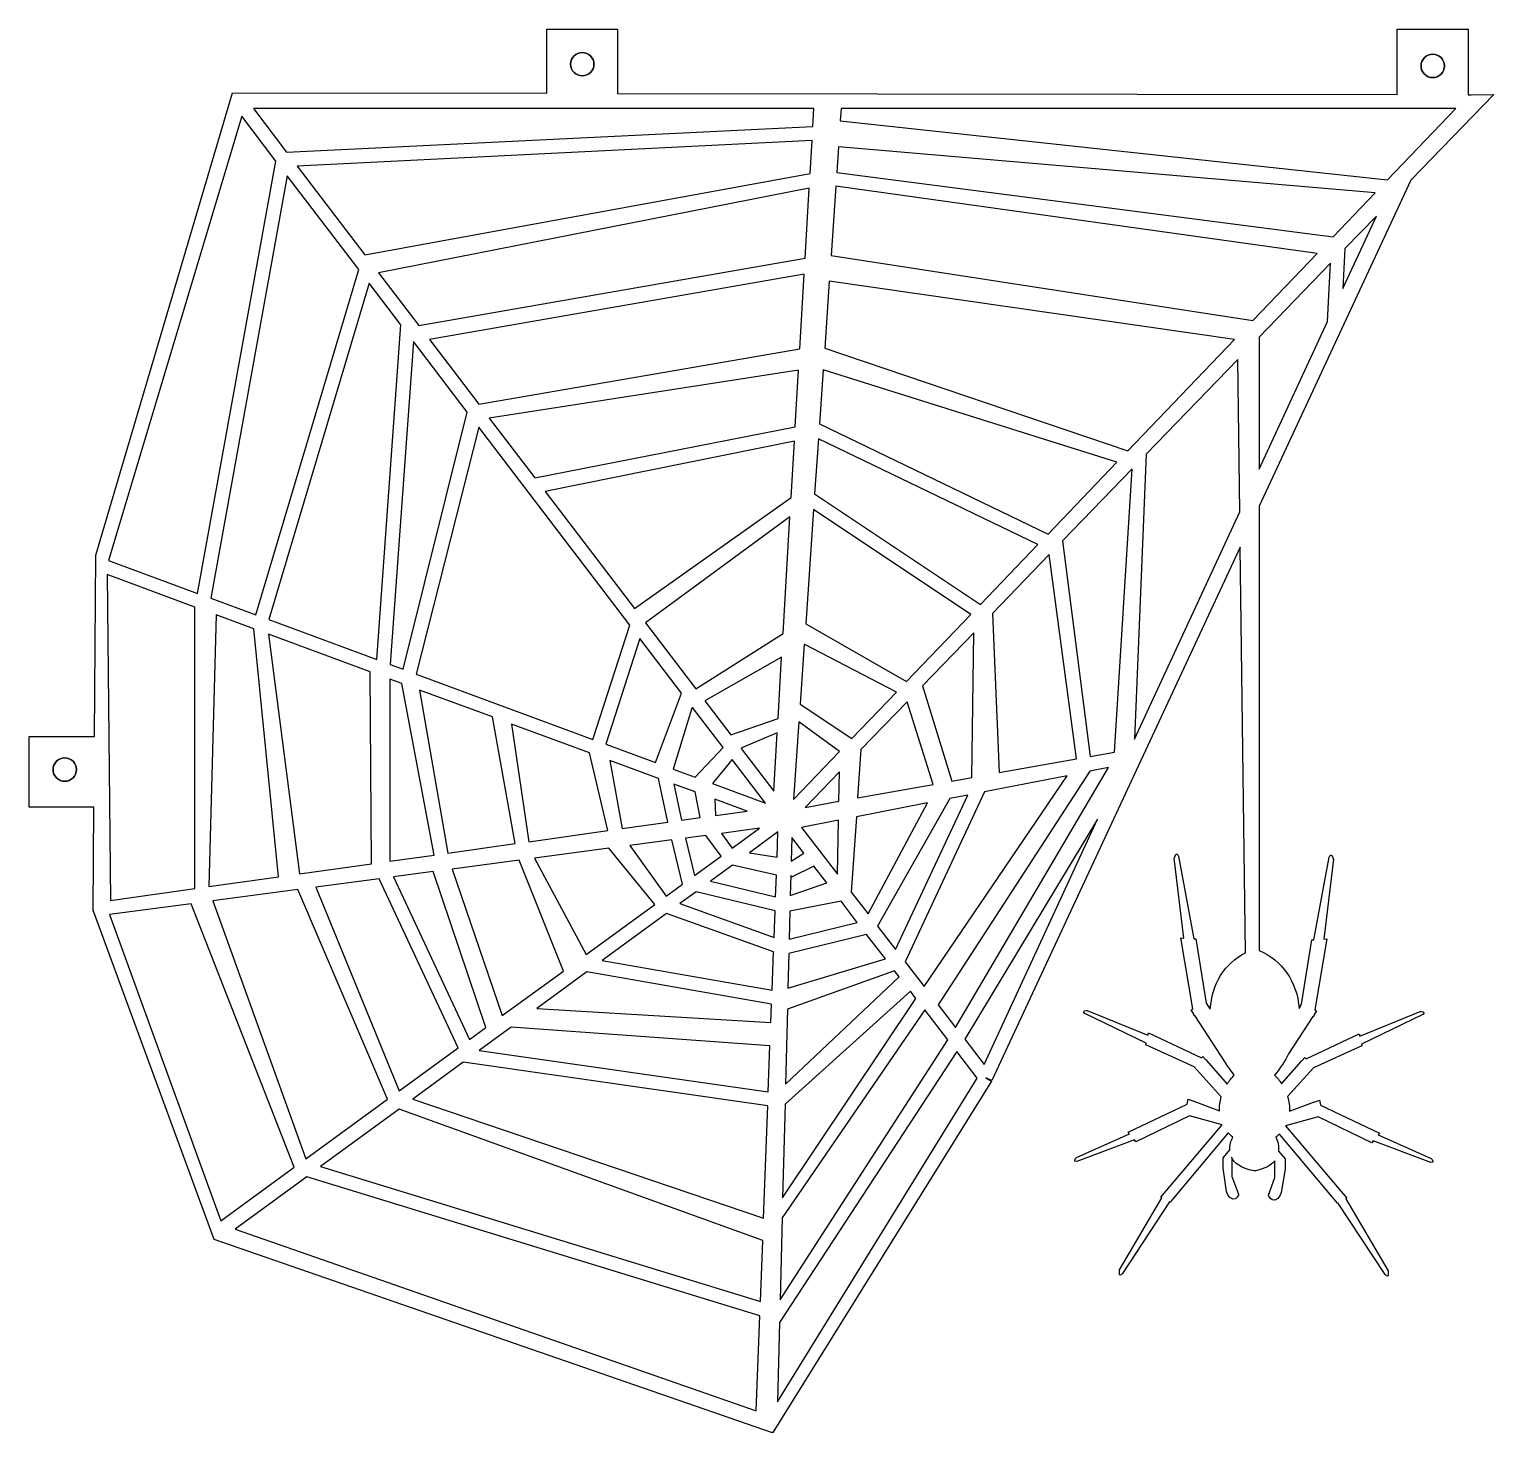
# Model space of a CAD drawing. Header units: centimetres. Extents: x -11.2 to 11.2, y -10.5 to 11.
import ezdxf

# ---------------------------------------------------------------- set-up
doc = ezdxf.new("R2010")
doc.units = ezdxf.units.CM
doc.header["$MEASUREMENT"] = 0
doc.layers.add('Layer 1', color=7, linetype='Continuous')

msp = doc.modelspace()

# ---------------------------------------------------------------- linework, layer by layer
at = {"layer": 'Layer 1', "color": 7}
for centre in [(-2.73703, 10.47081), (10.30692, 10.44435), (-10.67454, -0.35065)]:
    msp.add_ellipse(centre, major_axis=(0, 0.17941), ratio=1, dxfattribs=at)
at = {"layer": 'Layer 1'}
for points, knots in [([(9.47018, -5.95268), (9.47018, -5.95268), (9.48934, -5.92895), (9.48934, -5.92895), (9.48934, -5.92895), (9.48934, -5.92895), (8.58476, -5.50064), (8.58476, -5.50064), (8.58476, -5.50064), (8.58476, -5.50064), (8.57026, -5.42005), (8.57026, -5.42005), (8.57026, -5.42005), (8.57026, -5.42005), (8.48311, -5.45251), (8.48311, -5.45251), (8.48311, -5.45251), (8.48311, -5.45251), (8.47988, -5.45098), (8.47988, -5.45098), (8.47988, -5.45098), (8.47988, -5.45098), (8.48038, -5.45357), (8.48038, -5.45357), (8.48038, -5.45357), (8.48038, -5.45357), (8.10864, -5.59203), (8.10864, -5.59203), (8.10864, -5.59203), (8.1124, -5.51908), (8.10292, -5.44341), (8.08028, -5.36822), (8.08028, -5.36822), (8.08028, -5.36822), (8.47628, -4.92779), (8.47628, -4.92779), (8.47628, -4.92779), (8.47628, -4.92779), (9.21685, -4.59018), (9.21685, -4.59018), (9.21685, -4.59018), (9.21685, -4.59018), (9.21169, -4.56494), (9.21169, -4.56494), (9.21169, -4.56494), (9.21169, -4.56494), (10.15392, -4.10861), (10.15392, -4.10861), (10.15392, -4.10861), (10.21451, -4.06424), (10.12606, -4.06376), (10.11608, -4.0613), (10.11608, -4.0613), (10.11608, -4.0613), (9.18641, -4.44084), (9.18641, -4.44084), (9.18641, -4.44084), (9.18641, -4.44084), (9.17932, -4.40602), (9.17932, -4.40602), (9.17932, -4.40602), (9.17932, -4.40602), (8.36311, -4.78631), (8.36311, -4.78631), (8.36311, -4.78631), (8.36311, -4.78631), (8.34636, -4.76649), (8.34636, -4.76649), (8.34636, -4.76649), (8.34636, -4.76649), (8.3045, -4.81364), (8.3045, -4.81364), (8.3045, -4.81364), (8.3045, -4.81364), (8.28524, -4.82258), (8.28524, -4.82258), (8.28524, -4.82258), (8.28524, -4.82258), (8.28908, -4.83097), (8.28908, -4.83097), (8.28908, -4.83097), (8.28908, -4.83097), (7.9878, -5.17017), (7.9878, -5.17017), (7.9878, -5.17017), (7.95785, -5.12384), (7.92258, -5.07892), (7.88157, -5.03637), (7.88157, -5.03637), (7.96968, -4.92892), (8.04056, -4.82047), (8.09601, -4.71257), (8.09601, -4.71257), (8.09601, -4.71257), (8.46751, -4.14096), (8.46751, -4.14096), (8.46751, -4.14096), (8.46751, -4.14096), (8.47868, -4.14276), (8.47868, -4.14276), (8.47868, -4.14276), (8.47868, -4.14276), (8.48305, -4.1171), (8.48305, -4.1171), (8.48305, -4.1171), (8.48305, -4.1171), (8.52525, -4.05209), (8.52525, -4.05209), (8.52525, -4.05209), (8.52525, -4.05209), (8.49628, -4.0387), (8.49628, -4.0387), (8.49628, -4.0387), (8.49628, -4.0387), (8.6812, -2.94772), (8.6812, -2.94772), (8.6812, -2.94772), (8.6812, -2.94772), (8.63762, -2.95068), (8.63762, -2.95068), (8.63762, -2.95068), (8.63762, -2.95068), (8.7846, -1.72553), (8.7846, -1.72553), (8.7846, -1.72553), (8.77841, -1.71455), (8.74904, -1.60985), (8.71615, -1.69606), (8.71615, -1.69606), (8.71615, -1.69606), (8.48231, -2.96114), (8.48231, -2.96114), (8.48231, -2.96114), (8.48231, -2.96114), (8.45072, -2.96328), (8.45072, -2.96328), (8.45072, -2.96328), (8.45072, -2.96328), (8.29186, -3.95076), (8.29186, -3.95076), (8.29186, -3.95076), (8.29186, -3.95076), (8.25728, -4.0137), (8.25728, -4.0137), (8.25728, -4.0137), (8.22913, -3.605), (7.98875, -3.27038), (7.64644, -3.12772), (7.64644, -3.12772), (7.64644, -3.12772), (7.64643, 3.69197), (7.64643, 3.69197), (7.64643, 3.69197), (7.64643, 3.69197), (9.97185, 8.69106), (9.97185, 8.69106), (9.97185, 8.69106), (9.97185, 8.69106), (11.24185, 10.00628), (11.24185, 10.00628), (11.24185, 10.00628), (11.24185, 10.00628), (10.89506, 10.00162), (10.89506, 10.00162), (10.89506, 10.00162), (10.89506, 10.00162), (10.84792, 10.00173), (10.84792, 10.00173), (10.84792, 10.00173), (10.84792, 10.00173), (10.84792, 11.00667), (10.84792, 11.00667), (10.84792, 11.00667), (10.84792, 11.00667), (9.76313, 11.00667), (9.76313, 11.00667), (9.76313, 11.00667), (9.76313, 11.00667), (9.76313, 10.00356), (9.76313, 10.00356), (9.76313, 10.00356), (9.76313, 10.00356), (-2.19604, 10.02388), (-2.19604, 10.02388), (-2.19604, 10.02388), (-2.19604, 10.02388), (-2.19604, 11.00667), (-2.19604, 11.00667), (-2.19604, 11.00667), (-2.19604, 11.00667), (-3.28083, 11.00667), (-3.28083, 11.00667), (-3.28083, 11.00667), (-3.28083, 11.00667), (-3.28083, 10.02573), (-3.28083, 10.02573), (-3.28083, 10.02573), (-3.28083, 10.02573), (-8.10106, 10.03391), (-8.10106, 10.03391), (-8.10106, 10.03391), (-8.10106, 10.03391), (-10.19953, 2.93688), (-10.19953, 2.93688), (-10.19953, 2.93688), (-10.19953, 2.93688), (-10.2198, 0.15875), (-10.2198, 0.15875), (-10.2198, 0.15875), (-10.2198, 0.15875), (-11.21833, 0.15875), (-11.21833, 0.15875), (-11.21833, 0.15875), (-11.21833, 0.15875), (-11.21833, -0.92604), (-11.21833, -0.92604), (-11.21833, -0.92604), (-11.21833, -0.92604), (-10.22771, -0.92604), (-10.22771, -0.92604), (-10.22771, -0.92604), (-10.22771, -0.92604), (-10.23938, -2.5242), (-10.23938, -2.5242), (-10.23938, -2.5242), (-10.23938, -2.5242), (-10.22705, -2.52251), (-10.22705, -2.52251), (-10.22705, -2.52251), (-10.22705, -2.52251), (-10.23179, -2.5242), (-10.23179, -2.5242), (-10.23179, -2.5242), (-10.23179, -2.5242), (-8.38338, -7.55869), (-8.38338, -7.55869), (-8.38338, -7.55869), (-8.38338, -7.55869), (0.18076, -10.52407), (0.18076, -10.52407), (0.18076, -10.52407), (0.18076, -10.52407), (0.18232, -10.51137), (0.18232, -10.51137), (0.18232, -10.51137), (0.18232, -10.51137), (0.18618, -10.51865), (0.18618, -10.51865), (0.18618, -10.51865), (0.18618, -10.51865), (3.54044, -5.13329), (3.54044, -5.13329), (3.54044, -5.13329), (3.54044, -5.13329), (3.45038, -5.0777), (3.45038, -5.0777), (3.45038, -5.0777), (3.45038, -5.0777), (3.54597, -5.12308), (3.54597, -5.12308), (3.54597, -5.12308), (3.54597, -5.12308), (7.35272, 3.06054), (7.35272, 3.06054), (7.35272, 3.06054), (7.35272, 3.06054), (7.43461, -3.1619), (7.43461, -3.1619), (7.43461, -3.1619), (7.11499, -3.32166), (6.91637, -3.6431), (6.89478, -4.02849), (6.89478, -4.02849), (6.89478, -4.02849), (6.83416, -3.93541), (6.83416, -3.93541), (6.83416, -3.93541), (6.83416, -3.93541), (6.67485, -2.94793), (6.67485, -2.94793), (6.67485, -2.94793), (6.67485, -2.94793), (6.64297, -2.94584), (6.64297, -2.94584), (6.64297, -2.94584), (6.64297, -2.94584), (6.40897, -1.68073), (6.40897, -1.68073), (6.40897, -1.68073), (6.37611, -1.5945), (6.34669, -1.6992), (6.3405, -1.7102), (6.3405, -1.7102), (6.3405, -1.7102), (6.48748, -2.93535), (6.48748, -2.93535), (6.48748, -2.93535), (6.48748, -2.93535), (6.44388, -2.93239), (6.44388, -2.93239), (6.44388, -2.93239), (6.44388, -2.93239), (6.62877, -4.02335), (6.62877, -4.02335), (6.62877, -4.02335), (6.62877, -4.02335), (6.5998, -4.03674), (6.5998, -4.03674), (6.5998, -4.03674), (6.5998, -4.03674), (6.642, -4.10175), (6.642, -4.10175), (6.642, -4.10175), (6.642, -4.10175), (6.64637, -4.12744), (6.64637, -4.12744), (6.64637, -4.12744), (6.64637, -4.12744), (6.65754, -4.12564), (6.65754, -4.12564), (6.65754, -4.12564), (6.65754, -4.12564), (7.12126, -4.83923), (7.12126, -4.83923), (7.12126, -4.83923), (7.16261, -4.90506), (7.20995, -4.97094), (7.26363, -5.03637), (7.26363, -5.03637), (7.22132, -5.08019), (7.18518, -5.12657), (7.15465, -5.17443), (7.15465, -5.17443), (7.15465, -5.17443), (6.83596, -4.8156), (6.83596, -4.8156), (6.83596, -4.8156), (6.83596, -4.8156), (6.83977, -4.80721), (6.83977, -4.80721), (6.83977, -4.80721), (6.83977, -4.80721), (6.82053, -4.79827), (6.82053, -4.79827), (6.82053, -4.79827), (6.82053, -4.79827), (6.77867, -4.75112), (6.77867, -4.75112), (6.77867, -4.75112), (6.77867, -4.75112), (6.7619, -4.77094), (6.7619, -4.77094), (6.7619, -4.77094), (6.7619, -4.77094), (5.94571, -4.39063), (5.94571, -4.39063), (5.94571, -4.39063), (5.94571, -4.39063), (5.93859, -4.42548), (5.93859, -4.42548), (5.93859, -4.42548), (5.93859, -4.42548), (5.00895, -4.04591), (5.00895, -4.04591), (5.00895, -4.04591), (4.99898, -4.04837), (4.91052, -4.04885), (4.97111, -4.09324), (4.97111, -4.09324), (4.97111, -4.09324), (5.91334, -4.54957), (5.91334, -4.54957), (5.91334, -4.54957), (5.91334, -4.54957), (5.90818, -4.57481), (5.90818, -4.57481), (5.90818, -4.57481), (5.90818, -4.57481), (6.64875, -4.91239), (6.64875, -4.91239), (6.64875, -4.91239), (6.64875, -4.91239), (7.0633, -5.37343), (7.0633, -5.37343), (7.0633, -5.37343), (7.04256, -5.44415), (7.03343, -5.51522), (7.03607, -5.58399), (7.03607, -5.58399), (7.03607, -5.58399), (6.64465, -5.43818), (6.64465, -5.43818), (6.64465, -5.43818), (6.64465, -5.43818), (6.64515, -5.43559), (6.64515, -5.43559), (6.64515, -5.43559), (6.64515, -5.43559), (6.64192, -5.43712), (6.64192, -5.43712), (6.64192, -5.43712), (6.64192, -5.43712), (6.55474, -5.40466), (6.55474, -5.40466), (6.55474, -5.40466), (6.55474, -5.40466), (6.54027, -5.48525), (6.54027, -5.48525), (6.54027, -5.48525), (6.54027, -5.48525), (5.63569, -5.91356), (5.63569, -5.91356), (5.63569, -5.91356), (5.63569, -5.91356), (5.65482, -5.93729), (5.65482, -5.93729), (5.65482, -5.93729), (5.65482, -5.93729), (4.84043, -6.30286), (4.84043, -6.30286), (4.84043, -6.30286), (4.83538, -6.31178), (4.77468, -6.37618), (4.84863, -6.36292), (4.84863, -6.36292), (4.84863, -6.36292), (5.73125, -6.03216), (5.73125, -6.03216), (5.73125, -6.03216), (5.73125, -6.03216), (5.75361, -6.05991), (5.75361, -6.05991), (5.75361, -6.05991), (5.75361, -6.05991), (6.5744, -5.66235), (6.5744, -5.66235), (6.5744, -5.66235), (6.5744, -5.66235), (7.07806, -5.80054), (7.07806, -5.80054), (7.07806, -5.80054), (7.07806, -5.80054), (6.13572, -6.90946), (6.13572, -6.90946), (6.13572, -6.90946), (6.13572, -6.90946), (6.15347, -6.91891), (6.15347, -6.91891), (6.15347, -6.91891), (6.15347, -6.91891), (5.50429, -8.02572), (5.50429, -8.02572), (5.50429, -8.02572), (5.50434, -8.03892), (5.4805, -8.15391), (5.54678, -8.0807), (5.54678, -8.0807), (5.54678, -8.0807), (6.27153, -6.98191), (6.27153, -6.98191), (6.27153, -6.98191), (6.27153, -6.98191), (6.27912, -6.98596), (6.27912, -6.98596), (6.27912, -6.98596), (6.27912, -6.98596), (7.17161, -5.9254), (7.17161, -5.9254), (7.17161, -5.9254), (7.19212, -5.94794), (7.2149, -5.96903), (7.24003, -5.98834), (7.24003, -5.98834), (7.21138, -6.04808), (7.1927, -6.11587), (7.19471, -6.18278), (7.19471, -6.18278), (7.19471, -6.18278), (7.20151, -6.17783), (7.20151, -6.17783), (7.20151, -6.17783), (7.20151, -6.17783), (7.09083, -6.30481), (7.09083, -6.30481), (7.09083, -6.30481), (7.09083, -6.30481), (7.09083, -6.46438), (7.09083, -6.46438), (7.09083, -6.46438), (7.09083, -6.46438), (7.1438, -6.82448), (7.1438, -6.82448), (7.1438, -6.82448), (7.1438, -6.82448), (7.17277, -6.92134), (7.23876, -6.93984), (7.23876, -6.93984), (7.3048, -6.95831), (7.33015, -6.86584), (7.33015, -6.86584), (7.33015, -6.86584), (7.33015, -6.86584), (7.22313, -6.59458), (7.22313, -6.59458), (7.22313, -6.59458), (7.22313, -6.59458), (7.22313, -6.32619), (7.22313, -6.32619), (7.22313, -6.32619), (7.22313, -6.32619), (7.2207, -6.29658), (7.2207, -6.29658), (7.2207, -6.29658), (7.26457, -6.38868), (7.35543, -6.46753), (7.56709, -6.50467), (7.56709, -6.50467), (7.56709, -6.50467), (7.56709, -6.5075), (7.56709, -6.5075), (7.56709, -6.5075), (7.56709, -6.50705), (7.57762, -6.50655), (7.58021, -6.50607), (7.58021, -6.50607), (7.58286, -6.50655), (7.59355, -6.50705), (7.59355, -6.5075), (7.59355, -6.5075), (7.59355, -6.5075), (7.59355, -6.50456), (7.59355, -6.50456), (7.59355, -6.50456), (7.73433, -6.47506), (7.82951, -6.41947), (7.88459, -6.35187), (7.88459, -6.35187), (7.88459, -6.35187), (7.88459, -6.60994), (7.88459, -6.60994), (7.88459, -6.60994), (7.88459, -6.60994), (7.78921, -6.88124), (7.78921, -6.88124), (7.78921, -6.88124), (7.78921, -6.88124), (7.82125, -6.97369), (7.88732, -6.95522), (7.88732, -6.95522), (7.95331, -6.93673), (7.98344, -6.83986), (7.98344, -6.83986), (7.98344, -6.83986), (7.98344, -6.83986), (8.04337, -6.47976), (8.04337, -6.47976), (8.04337, -6.47976), (8.04337, -6.47976), (8.04337, -6.32022), (8.04337, -6.32022), (8.04337, -6.32022), (8.04337, -6.32022), (7.94201, -6.20407), (7.94201, -6.20407), (7.94201, -6.20407), (7.94923, -6.13044), (7.93325, -6.05447), (7.90158, -5.98841), (7.90158, -5.98841), (7.91978, -5.97447), (7.93849, -5.95954), (7.95423, -5.94388), (7.95423, -5.94388), (7.95423, -5.94388), (8.84503, -7.00137), (8.84503, -7.00137), (8.84503, -7.00137), (8.84503, -7.00137), (8.85305, -6.99732), (8.85305, -6.99732), (8.85305, -6.99732), (8.85305, -6.99732), (9.57803, -8.09611), (9.57803, -8.09611), (9.57803, -8.09611), (9.64431, -8.16932), (9.6206, -8.05433), (9.62065, -8.04113), (9.62065, -8.04113), (9.62065, -8.04113), (8.97152, -6.93432), (8.97152, -6.93432), (8.97152, -6.93432), (8.97152, -6.93432), (8.98927, -6.92487), (8.98927, -6.92487), (8.98927, -6.92487), (8.98927, -6.92487), (8.04863, -5.81792), (8.04863, -5.81792), (8.04863, -5.81792), (8.04916, -5.81699), (8.04958, -5.81599), (8.05003, -5.81506), (8.05003, -5.81506), (8.05003, -5.81506), (8.55062, -5.67774), (8.55062, -5.67774), (8.55062, -5.67774), (8.55062, -5.67774), (9.37141, -6.07533), (9.37141, -6.07533), (9.37141, -6.07533), (9.37141, -6.07533), (9.39377, -6.04758), (9.39377, -6.04758), (9.39377, -6.04758), (9.39377, -6.04758), (10.27639, -6.37831), (10.27639, -6.37831), (10.27639, -6.37831), (10.35034, -6.39157), (10.28965, -6.32717), (10.28459, -6.31828), (10.28459, -6.31828), (10.28459, -6.31828), (9.47018, -5.95268), (9.47018, -5.95268)], [0, 0, 0, 0, 0.00632911, 0.00632911, 0.00632911, 0.00632911, 0.01265823, 0.01265823, 0.01265823, 0.01265823, 0.01898734, 0.01898734, 0.01898734, 0.01898734, 0.02531646, 0.02531646, 0.02531646, 0.02531646, 0.03164557, 0.03164557, 0.03164557, 0.03164557, 0.03797468, 0.03797468, 0.03797468, 0.03797468, 0.0443038, 0.0443038, 0.0443038, 0.0443038, 0.05063291, 0.05063291, 0.05063291, 0.05063291, 0.05696203, 0.05696203, 0.05696203, 0.05696203, 0.06329114, 0.06329114, 0.06329114, 0.06329114, 0.06962025, 0.06962025, 0.06962025, 0.06962025, 0.07594937, 0.07594937, 0.07594937, 0.07594937, 0.08227848, 0.08227848, 0.08227848, 0.08227848, 0.08860759, 0.08860759, 0.08860759, 0.08860759, 0.09493671, 0.09493671, 0.09493671, 0.09493671, 0.10126582, 0.10126582, 0.10126582, 0.10126582, 0.10759494, 0.10759494, 0.10759494, 0.10759494, 0.11392405, 0.11392405, 0.11392405, 0.11392405, 0.12025316, 0.12025316, 0.12025316, 0.12025316, 0.12658228, 0.12658228, 0.12658228, 0.12658228, 0.13291139, 0.13291139, 0.13291139, 0.13291139, 0.13924051, 0.13924051, 0.13924051, 0.13924051, 0.14556962, 0.14556962, 0.14556962, 0.14556962, 0.15189873, 0.15189873, 0.15189873, 0.15189873, 0.15822785, 0.15822785, 0.15822785, 0.15822785, 0.16455696, 0.16455696, 0.16455696, 0.16455696, 0.17088608, 0.17088608, 0.17088608, 0.17088608, 0.17721519, 0.17721519, 0.17721519, 0.17721519, 0.1835443, 0.1835443, 0.1835443, 0.1835443, 0.18987342, 0.18987342, 0.18987342, 0.18987342, 0.19620253, 0.19620253, 0.19620253, 0.19620253, 0.20253165, 0.20253165, 0.20253165, 0.20253165, 0.20886076, 0.20886076, 0.20886076, 0.20886076, 0.21518987, 0.21518987, 0.21518987, 0.21518987, 0.22151899, 0.22151899, 0.22151899, 0.22151899, 0.2278481, 0.2278481, 0.2278481, 0.2278481, 0.23417722, 0.23417722, 0.23417722, 0.23417722, 0.24050633, 0.24050633, 0.24050633, 0.24050633, 0.24683544, 0.24683544, 0.24683544, 0.24683544, 0.25316456, 0.25316456, 0.25316456, 0.25316456, 0.25949367, 0.25949367, 0.25949367, 0.25949367, 0.26582278, 0.26582278, 0.26582278, 0.26582278, 0.2721519, 0.2721519, 0.2721519, 0.2721519, 0.27848101, 0.27848101, 0.27848101, 0.27848101, 0.28481013, 0.28481013, 0.28481013, 0.28481013, 0.29113924, 0.29113924, 0.29113924, 0.29113924, 0.29746835, 0.29746835, 0.29746835, 0.29746835, 0.30379747, 0.30379747, 0.30379747, 0.30379747, 0.31012658, 0.31012658, 0.31012658, 0.31012658, 0.3164557, 0.3164557, 0.3164557, 0.3164557, 0.32278481, 0.32278481, 0.32278481, 0.32278481, 0.32911392, 0.32911392, 0.32911392, 0.32911392, 0.33544304, 0.33544304, 0.33544304, 0.33544304, 0.34177215, 0.34177215, 0.34177215, 0.34177215, 0.34810127, 0.34810127, 0.34810127, 0.34810127, 0.35443038, 0.35443038, 0.35443038, 0.35443038, 0.36075949, 0.36075949, 0.36075949, 0.36075949, 0.36708861, 0.36708861, 0.36708861, 0.36708861, 0.37341772, 0.37341772, 0.37341772, 0.37341772, 0.37974684, 0.37974684, 0.37974684, 0.37974684, 0.38607595, 0.38607595, 0.38607595, 0.38607595, 0.39240506, 0.39240506, 0.39240506, 0.39240506, 0.39873418, 0.39873418, 0.39873418, 0.39873418, 0.40506329, 0.40506329, 0.40506329, 0.40506329, 0.41139241, 0.41139241, 0.41139241, 0.41139241, 0.41772152, 0.41772152, 0.41772152, 0.41772152, 0.42405063, 0.42405063, 0.42405063, 0.42405063, 0.43037975, 0.43037975, 0.43037975, 0.43037975, 0.43670886, 0.43670886, 0.43670886, 0.43670886, 0.44303797, 0.44303797, 0.44303797, 0.44303797, 0.44936709, 0.44936709, 0.44936709, 0.44936709, 0.4556962, 0.4556962, 0.4556962, 0.4556962, 0.46202532, 0.46202532, 0.46202532, 0.46202532, 0.46835443, 0.46835443, 0.46835443, 0.46835443, 0.47468354, 0.47468354, 0.47468354, 0.47468354, 0.48101266, 0.48101266, 0.48101266, 0.48101266, 0.48734177, 0.48734177, 0.48734177, 0.48734177, 0.49367089, 0.49367089, 0.49367089, 0.49367089, 0.5, 0.5, 0.5, 0.5, 0.50632911, 0.50632911, 0.50632911, 0.50632911, 0.51265823, 0.51265823, 0.51265823, 0.51265823, 0.51898734, 0.51898734, 0.51898734, 0.51898734, 0.52531646, 0.52531646, 0.52531646, 0.52531646, 0.53164557, 0.53164557, 0.53164557, 0.53164557, 0.53797468, 0.53797468, 0.53797468, 0.53797468, 0.5443038, 0.5443038, 0.5443038, 0.5443038, 0.55063291, 0.55063291, 0.55063291, 0.55063291, 0.55696203, 0.55696203, 0.55696203, 0.55696203, 0.56329114, 0.56329114, 0.56329114, 0.56329114, 0.56962025, 0.56962025, 0.56962025, 0.56962025, 0.57594937, 0.57594937, 0.57594937, 0.57594937, 0.58227848, 0.58227848, 0.58227848, 0.58227848, 0.58860759, 0.58860759, 0.58860759, 0.58860759, 0.59493671, 0.59493671, 0.59493671, 0.59493671, 0.60126582, 0.60126582, 0.60126582, 0.60126582, 0.60759494, 0.60759494, 0.60759494, 0.60759494, 0.61392405, 0.61392405, 0.61392405, 0.61392405, 0.62025316, 0.62025316, 0.62025316, 0.62025316, 0.62658228, 0.62658228, 0.62658228, 0.62658228, 0.63291139, 0.63291139, 0.63291139, 0.63291139, 0.63924051, 0.63924051, 0.63924051, 0.63924051, 0.64556962, 0.64556962, 0.64556962, 0.64556962, 0.65189873, 0.65189873, 0.65189873, 0.65189873, 0.65822785, 0.65822785, 0.65822785, 0.65822785, 0.66455696, 0.66455696, 0.66455696, 0.66455696, 0.67088608, 0.67088608, 0.67088608, 0.67088608, 0.67721519, 0.67721519, 0.67721519, 0.67721519, 0.6835443, 0.6835443, 0.6835443, 0.6835443, 0.68987342, 0.68987342, 0.68987342, 0.68987342, 0.69620253, 0.69620253, 0.69620253, 0.69620253, 0.70253165, 0.70253165, 0.70253165, 0.70253165, 0.70886076, 0.70886076, 0.70886076, 0.70886076, 0.71518987, 0.71518987, 0.71518987, 0.71518987, 0.72151899, 0.72151899, 0.72151899, 0.72151899, 0.7278481, 0.7278481, 0.7278481, 0.7278481, 0.73417722, 0.73417722, 0.73417722, 0.73417722, 0.74050633, 0.74050633, 0.74050633, 0.74050633, 0.74683544, 0.74683544, 0.74683544, 0.74683544, 0.75316456, 0.75316456, 0.75316456, 0.75316456, 0.75949367, 0.75949367, 0.75949367, 0.75949367, 0.76582278, 0.76582278, 0.76582278, 0.76582278, 0.7721519, 0.7721519, 0.7721519, 0.7721519, 0.77848101, 0.77848101, 0.77848101, 0.77848101, 0.78481013, 0.78481013, 0.78481013, 0.78481013, 0.79113924, 0.79113924, 0.79113924, 0.79113924, 0.79746835, 0.79746835, 0.79746835, 0.79746835, 0.80379747, 0.80379747, 0.80379747, 0.80379747, 0.81012658, 0.81012658, 0.81012658, 0.81012658, 0.8164557, 0.8164557, 0.8164557, 0.8164557, 0.82278481, 0.82278481, 0.82278481, 0.82278481, 0.82911392, 0.82911392, 0.82911392, 0.82911392, 0.83544304, 0.83544304, 0.83544304, 0.83544304, 0.84177215, 0.84177215, 0.84177215, 0.84177215, 0.84810127, 0.84810127, 0.84810127, 0.84810127, 0.85443038, 0.85443038, 0.85443038, 0.85443038, 0.86075949, 0.86075949, 0.86075949, 0.86075949, 0.86708861, 0.86708861, 0.86708861, 0.86708861, 0.87341772, 0.87341772, 0.87341772, 0.87341772, 0.87974684, 0.87974684, 0.87974684, 0.87974684, 0.88607595, 0.88607595, 0.88607595, 0.88607595, 0.89240506, 0.89240506, 0.89240506, 0.89240506, 0.89873418, 0.89873418, 0.89873418, 0.89873418, 0.90506329, 0.90506329, 0.90506329, 0.90506329, 0.91139241, 0.91139241, 0.91139241, 0.91139241, 0.91772152, 0.91772152, 0.91772152, 0.91772152, 0.92405063, 0.92405063, 0.92405063, 0.92405063, 0.93037975, 0.93037975, 0.93037975, 0.93037975, 0.93670886, 0.93670886, 0.93670886, 0.93670886, 0.94303797, 0.94303797, 0.94303797, 0.94303797, 0.94936709, 0.94936709, 0.94936709, 0.94936709, 0.9556962, 0.9556962, 0.9556962, 0.9556962, 0.96202532, 0.96202532, 0.96202532, 0.96202532, 0.96835443, 0.96835443, 0.96835443, 0.96835443, 0.97468354, 0.97468354, 0.97468354, 0.97468354, 0.98101266, 0.98101266, 0.98101266, 0.98101266, 0.98734177, 0.98734177, 0.98734177, 0.98734177, 1, 1, 1, 1]), ([(-2.73704, 10.65022), (-2.63795, 10.65022), (-2.55765, 10.56989), (-2.55765, 10.47081), (-2.55765, 10.47081), (-2.55765, 10.37172), (-2.63795, 10.2914), (-2.73704, 10.2914), (-2.73704, 10.2914), (-2.83615, 10.2914), (-2.91645, 10.37173), (-2.91645, 10.47081), (-2.91645, 10.47081), (-2.91648, 10.56989), (-2.83615, 10.65022), (-2.73704, 10.65022)], [0, 0, 0, 0, 0.2, 0.2, 0.2, 0.2, 0.4, 0.4, 0.4, 0.4, 0.6, 0.6, 0.6, 0.6, 1, 1, 1, 1]), ([(10.30692, 10.62376), (10.40601, 10.62376), (10.48631, 10.54343), (10.48631, 10.44435), (10.48631, 10.44435), (10.48631, 10.34526), (10.40601, 10.26494), (10.30692, 10.26494), (10.30692, 10.26494), (10.20781, 10.26494), (10.12751, 10.34527), (10.12751, 10.44435), (10.12751, 10.44435), (10.12748, 10.54343), (10.20781, 10.62376), (10.30692, 10.62376)], [0, 0, 0, 0, 0.2, 0.2, 0.2, 0.2, 0.4, 0.4, 0.4, 0.4, 0.6, 0.6, 0.6, 0.6, 1, 1, 1, 1]), ([(-7.95798, 9.67206), (-7.95798, 9.67206), (-7.43479, 8.98557), (-7.43479, 8.98557), (-7.43479, 8.98557), (-7.43479, 8.98557), (-8.63671, 2.35278), (-8.63671, 2.35278), (-8.63671, 2.35278), (-8.63671, 2.35278), (-10.00233, 2.85747), (-10.00233, 2.85747), (-10.00233, 2.85747), (-10.00233, 2.85747), (-7.95798, 9.67206), (-7.95798, 9.67206)], [0, 0, 0, 0, 0.2, 0.2, 0.2, 0.2, 0.4, 0.4, 0.4, 0.4, 0.6, 0.6, 0.6, 0.6, 1, 1, 1, 1]), ([(0.79954, 9.51365), (0.79954, 9.51365), (-7.27194, 9.12111), (-7.27194, 9.12111), (-7.27194, 9.12111), (-7.27194, 9.12111), (-7.78142, 9.78958), (-7.78142, 9.78958), (-7.78142, 9.78958), (-7.78142, 9.78958), (0.81576, 9.78958), (0.81576, 9.78958), (0.81576, 9.78958), (0.81576, 9.78958), (0.79954, 9.51365), (0.79954, 9.51365)], [0, 0, 0, 0, 0.2, 0.2, 0.2, 0.2, 0.4, 0.4, 0.4, 0.4, 0.6, 0.6, 0.6, 0.6, 1, 1, 1, 1]), ([(9.61345, 8.69495), (9.61345, 8.69495), (1.22081, 9.60218), (1.22081, 9.60218), (1.22081, 9.60218), (1.22081, 9.60218), (1.23373, 9.78958), (1.23373, 9.78958), (1.23373, 9.78958), (1.23373, 9.78958), (10.66279, 9.78958), (10.66279, 9.78958), (10.66279, 9.78958), (10.66279, 9.78958), (9.61345, 8.69495), (9.61345, 8.69495)], [0, 0, 0, 0, 0.2, 0.2, 0.2, 0.2, 0.4, 0.4, 0.4, 0.4, 0.6, 0.6, 0.6, 0.6, 1, 1, 1, 1]), ([(0.75711, 8.79232), (0.75711, 8.79232), (-6.07269, 7.54756), (-6.07269, 7.54756), (-6.07269, 7.54756), (-6.07269, 7.54756), (-7.11039, 8.90916), (-7.11039, 8.90916), (-7.11039, 8.90916), (-7.11039, 8.90916), (0.78703, 9.3009), (0.78703, 9.3009), (0.78703, 9.3009), (0.78703, 9.3009), (0.75711, 8.79232), (0.75711, 8.79232)], [0, 0, 0, 0, 0.2, 0.2, 0.2, 0.2, 0.4, 0.4, 0.4, 0.4, 0.6, 0.6, 0.6, 0.6, 1, 1, 1, 1]), ([(8.77861, 7.82405), (8.77861, 7.82405), (1.16634, 8.81113), (1.16634, 8.81113), (1.16634, 8.81113), (1.16634, 8.81113), (1.19346, 9.20517), (1.19346, 9.20517), (1.19346, 9.20517), (1.19346, 9.20517), (9.42285, 8.49614), (9.42285, 8.49614), (9.42285, 8.49614), (9.42285, 8.49614), (8.77861, 7.82405), (8.77861, 7.82405)], [0, 0, 0, 0, 0.2, 0.2, 0.2, 0.2, 0.4, 0.4, 0.4, 0.4, 0.6, 0.6, 0.6, 0.6, 1, 1, 1, 1]), ([(-6.16492, 7.31933), (-6.16492, 7.31933), (-7.74578, 2.02351), (-7.74578, 2.02351), (-7.74578, 2.02351), (-7.74578, 2.02351), (-8.4351, 2.27825), (-8.4351, 2.27825), (-8.4351, 2.27825), (-8.4351, 2.27825), (-7.26101, 8.75753), (-7.26101, 8.75753), (-7.26101, 8.75753), (-7.26101, 8.75753), (-6.16492, 7.31933), (-6.16492, 7.31933)], [0, 0, 0, 0, 0.2, 0.2, 0.2, 0.2, 0.4, 0.4, 0.4, 0.4, 0.6, 0.6, 0.6, 0.6, 1, 1, 1, 1]), ([(-5.24563, 6.46232), (-5.24563, 6.46232), (-5.86095, 7.26967), (-5.86095, 7.26967), (-5.86095, 7.26967), (-5.86095, 7.26967), (0.74406, 8.57086), (0.74406, 8.57086), (0.74406, 8.57086), (0.74406, 8.57086), (0.68082, 7.49596), (0.68082, 7.49596), (0.68082, 7.49596), (0.68082, 7.49596), (-5.24563, 6.46232), (-5.24563, 6.46232)], [0, 0, 0, 0, 0.2, 0.2, 0.2, 0.2, 0.4, 0.4, 0.4, 0.4, 0.6, 0.6, 0.6, 0.6, 1, 1, 1, 1]), ([(7.5456, 6.53783), (7.5456, 6.53783), (1.07844, 7.53473), (1.07844, 7.53473), (1.07844, 7.53473), (1.07844, 7.53473), (1.15165, 8.59788), (1.15165, 8.59788), (1.15165, 8.59788), (1.15165, 8.59788), (8.53204, 7.5669), (8.53204, 7.5669), (8.53204, 7.5669), (8.53204, 7.5669), (7.5456, 6.53783), (7.5456, 6.53783)], [0, 0, 0, 0, 0.2, 0.2, 0.2, 0.2, 0.4, 0.4, 0.4, 0.4, 0.6, 0.6, 0.6, 0.6, 1, 1, 1, 1]), ([(8.92905, 7.03241), (8.92905, 7.03241), (8.95985, 7.64299), (8.95985, 7.64299), (8.95985, 7.64299), (8.95985, 7.64299), (9.44174, 8.14205), (9.44174, 8.14205), (9.44174, 8.14205), (9.44174, 8.14205), (8.92905, 7.03241), (8.92905, 7.03241)], [0, 0, 0, 0, 0.25, 0.25, 0.25, 0.25, 0.5, 0.5, 0.5, 0.5, 1, 1, 1, 1]), ([(8.74101, 7.41638), (8.74101, 7.41638), (8.69434, 6.52444), (8.69434, 6.52444), (8.69434, 6.52444), (8.69434, 6.52444), (7.64646, 4.25643), (7.64646, 4.25643), (7.64646, 4.25643), (7.64646, 4.25643), (7.64646, 6.28282), (7.64646, 6.28282), (7.64646, 6.28282), (7.64646, 6.28282), (8.74101, 7.41638), (8.74101, 7.41638)], [0, 0, 0, 0, 0.2, 0.2, 0.2, 0.2, 0.4, 0.4, 0.4, 0.4, 0.6, 0.6, 0.6, 0.6, 1, 1, 1, 1]), ([(-4.3252, 5.2546), (-4.3252, 5.2546), (-5.08252, 6.2483), (-5.08252, 6.2483), (-5.08252, 6.2483), (-5.08252, 6.2483), (0.6664, 7.25131), (0.6664, 7.25131), (0.6664, 7.25131), (0.6664, 7.25131), (0.59877, 6.10191), (0.59877, 6.10191), (0.59877, 6.10191), (0.59877, 6.10191), (-4.3252, 5.2546), (-4.3252, 5.2546)], [0, 0, 0, 0, 0.2, 0.2, 0.2, 0.2, 0.4, 0.4, 0.4, 0.4, 0.6, 0.6, 0.6, 0.6, 1, 1, 1, 1]), ([(-5.51942, 6.47234), (-5.51942, 6.47234), (-5.88798, 1.33694), (-5.88798, 1.33694), (-5.88798, 1.33694), (-5.88798, 1.33694), (-7.54681, 1.94998), (-7.54681, 1.94998), (-7.54681, 1.94998), (-7.54681, 1.94998), (-6.00617, 7.11105), (-6.00617, 7.11105), (-6.00617, 7.11105), (-6.00617, 7.11105), (-5.51942, 6.47234), (-5.51942, 6.47234)], [0, 0, 0, 0, 0.2, 0.2, 0.2, 0.2, 0.4, 0.4, 0.4, 0.4, 0.6, 0.6, 0.6, 0.6, 1, 1, 1, 1]), ([(5.62869, 4.53816), (5.62869, 4.53816), (0.98057, 6.11293), (0.98057, 6.11293), (0.98057, 6.11293), (0.98057, 6.11293), (1.05143, 7.14166), (1.05143, 7.14166), (1.05143, 7.14166), (1.05143, 7.14166), (7.26509, 6.24517), (7.26509, 6.24517), (7.26509, 6.24517), (7.26509, 6.24517), (5.62869, 4.53816), (5.62869, 4.53816)], [0, 0, 0, 0, 0.2, 0.2, 0.2, 0.2, 0.4, 0.4, 0.4, 0.4, 0.6, 0.6, 0.6, 0.6, 1, 1, 1, 1]), ([(-4.50027, 5.13509), (-4.50027, 5.13509), (-5.48508, 1.18804), (-5.48508, 1.18804), (-5.48508, 1.18804), (-5.48508, 1.18804), (-5.68127, 1.26054), (-5.68127, 1.26054), (-5.68127, 1.26054), (-5.68127, 1.26054), (-5.32548, 6.21785), (-5.32548, 6.21785), (-5.32548, 6.21785), (-5.32548, 6.21785), (-4.50027, 5.13509), (-4.50027, 5.13509)], [0, 0, 0, 0, 0.2, 0.2, 0.2, 0.2, 0.4, 0.4, 0.4, 0.4, 0.6, 0.6, 0.6, 0.6, 1, 1, 1, 1]), ([(5.7345, 0.11827), (5.7345, 0.11827), (5.91235, 4.48696), (5.91235, 4.48696), (5.91235, 4.48696), (5.91235, 4.48696), (7.31485, 5.93942), (7.31485, 5.93942), (7.31485, 5.93942), (7.31485, 5.93942), (7.34557, 3.60521), (7.34557, 3.60521), (7.34557, 3.60521), (7.34557, 3.60521), (5.7345, 0.11827), (5.7345, 0.11827)], [0, 0, 0, 0, 0.2, 0.2, 0.2, 0.2, 0.4, 0.4, 0.4, 0.4, 0.6, 0.6, 0.6, 0.6, 1, 1, 1, 1]), ([(0.52845, 4.9062), (0.52845, 4.9062), (-3.46536, 4.12642), (-3.46536, 4.12642), (-3.46536, 4.12642), (-3.46536, 4.12642), (-4.16346, 5.04241), (-4.16346, 5.04241), (-4.16346, 5.04241), (-4.16346, 5.04241), (0.57975, 5.77816), (0.57975, 5.77816), (0.57975, 5.77816), (0.57975, 5.77816), (0.52845, 4.9062), (0.52845, 4.9062)], [0, 0, 0, 0, 0.2, 0.2, 0.2, 0.2, 0.4, 0.4, 0.4, 0.4, 0.6, 0.6, 0.6, 0.6, 1, 1, 1, 1]), ([(4.40624, 3.26292), (4.40624, 3.26292), (0.90064, 4.95213), (0.90064, 4.95213), (0.90064, 4.95213), (0.90064, 4.95213), (0.95771, 5.78094), (0.95771, 5.78094), (0.95771, 5.78094), (0.95771, 5.78094), (5.46351, 4.36582), (5.46351, 4.36582), (5.46351, 4.36582), (5.46351, 4.36582), (4.40624, 3.26292), (4.40624, 3.26292)], [0, 0, 0, 0, 0.2, 0.2, 0.2, 0.2, 0.4, 0.4, 0.4, 0.4, 0.6, 0.6, 0.6, 0.6, 1, 1, 1, 1]), ([(-2.00803, 1.86497), (-2.00803, 1.86497), (-2.57384, 0.11213), (-2.57384, 0.11213), (-2.57384, 0.11213), (-2.57384, 0.11213), (-5.28495, 1.11405), (-5.28495, 1.11405), (-5.28495, 1.11405), (-5.28495, 1.11405), (-4.32192, 4.90106), (-4.32192, 4.90106), (-4.32192, 4.90106), (-4.32192, 4.90106), (-2.00803, 1.86497), (-2.00803, 1.86497)], [0, 0, 0, 0, 0.2, 0.2, 0.2, 0.2, 0.4, 0.4, 0.4, 0.4, 0.6, 0.6, 0.6, 0.6, 1, 1, 1, 1]), ([(3.37148, 2.18345), (3.37148, 2.18345), (0.82682, 3.88014), (0.82682, 3.88014), (0.82682, 3.88014), (0.82682, 3.88014), (0.88498, 4.72469), (0.88498, 4.72469), (0.88498, 4.72469), (0.88498, 4.72469), (4.25217, 3.10216), (4.25217, 3.10216), (4.25217, 3.10216), (4.25217, 3.10216), (3.37148, 2.18345), (3.37148, 2.18345)], [0, 0, 0, 0, 0.2, 0.2, 0.2, 0.2, 0.4, 0.4, 0.4, 0.4, 0.6, 0.6, 0.6, 0.6, 1, 1, 1, 1]), ([(0.46471, 3.82302), (0.46471, 3.82302), (-1.93734, 2.12141), (-1.93734, 2.12141), (-1.93734, 2.12141), (-1.93734, 2.12141), (-3.30405, 3.9147), (-3.30405, 3.9147), (-3.30405, 3.9147), (-3.30405, 3.9147), (0.51542, 4.6857), (0.51542, 4.6857), (0.51542, 4.6857), (0.51542, 4.6857), (0.46471, 3.82302), (0.46471, 3.82302)], [0, 0, 0, 0, 0.2, 0.2, 0.2, 0.2, 0.4, 0.4, 0.4, 0.4, 0.6, 0.6, 0.6, 0.6, 1, 1, 1, 1]), ([(5.42364, -0.08176), (5.42364, -0.08176), (5.05116, -0.14838), (5.05116, -0.14838), (5.05116, -0.14838), (5.05116, -0.14838), (4.62751, 3.15632), (4.62751, 3.15632), (4.62751, 3.15632), (4.62751, 3.15632), (5.69434, 4.26117), (5.69434, 4.26117), (5.69434, 4.26117), (5.69434, 4.26117), (5.42364, -0.08176), (5.42364, -0.08176)], [0, 0, 0, 0, 0.2, 0.2, 0.2, 0.2, 0.4, 0.4, 0.4, 0.4, 0.6, 0.6, 0.6, 0.6, 1, 1, 1, 1]), ([(2.23703, 1.00002), (2.23703, 1.00002), (0.68938, 1.88344), (0.68938, 1.88344), (0.68938, 1.88344), (0.68938, 1.88344), (0.81011, 3.63694), (0.81011, 3.63694), (0.81011, 3.63694), (0.81011, 3.63694), (3.22274, 2.02827), (3.22274, 2.02827), (3.22274, 2.02827), (3.22274, 2.02827), (2.23703, 1.00002), (2.23703, 1.00002)], [0, 0, 0, 0, 0.2, 0.2, 0.2, 0.2, 0.4, 0.4, 0.4, 0.4, 0.6, 0.6, 0.6, 0.6, 1, 1, 1, 1]), ([(0.34208, 1.73866), (0.34208, 1.73866), (-0.99592, 0.8862), (-0.99592, 0.8862), (-0.99592, 0.8862), (-0.99592, 0.8862), (-1.76903, 1.90061), (-1.76903, 1.90061), (-1.76903, 1.90061), (-1.76903, 1.90061), (0.44736, 3.52777), (0.44736, 3.52777), (0.44736, 3.52777), (0.44736, 3.52777), (0.34208, 1.73866), (0.34208, 1.73866)], [0, 0, 0, 0, 0.2, 0.2, 0.2, 0.2, 0.4, 0.4, 0.4, 0.4, 0.6, 0.6, 0.6, 0.6, 1, 1, 1, 1]), ([(3.65768, -0.39764), (3.65768, -0.39764), (3.55222, 2.04272), (3.55222, 2.04272), (3.55222, 2.04272), (3.55222, 2.04272), (4.42632, 2.94797), (4.42632, 2.94797), (4.42632, 2.94797), (4.42632, 2.94797), (4.84214, -0.18576), (4.84214, -0.18576), (4.84214, -0.18576), (4.84214, -0.18576), (3.65768, -0.39764), (3.65768, -0.39764)], [0, 0, 0, 0, 0.2, 0.2, 0.2, 0.2, 0.4, 0.4, 0.4, 0.4, 0.6, 0.6, 0.6, 0.6, 1, 1, 1, 1]), ([(-8.67833, -2.17691), (-8.67833, -2.17691), (-9.97384, -2.35897), (-9.97384, -2.35897), (-9.97384, -2.35897), (-9.97384, -2.35897), (-10.02467, 2.64007), (-10.02467, 2.64007), (-10.02467, 2.64007), (-10.02467, 2.64007), (-8.67833, 2.14249), (-8.67833, 2.14249), (-8.67833, 2.14249), (-8.67833, 2.14249), (-8.67833, -2.17691), (-8.67833, -2.17691)], [0, 0, 0, 0, 0.2, 0.2, 0.2, 0.2, 0.4, 0.4, 0.4, 0.4, 0.6, 0.6, 0.6, 0.6, 1, 1, 1, 1]), ([(-7.77534, 1.80877), (-7.77534, 1.80877), (-7.39617, -1.99676), (-7.39617, -1.99676), (-7.39617, -1.99676), (-7.39617, -1.99676), (-8.46331, -2.1467), (-8.46331, -2.1467), (-8.46331, -2.1467), (-8.46331, -2.1467), (-8.35441, 2.02276), (-8.35441, 2.02276), (-8.35441, 2.02276), (-8.35441, 2.02276), (-7.77534, 1.80877), (-7.77534, 1.80877)], [0, 0, 0, 0, 0.2, 0.2, 0.2, 0.2, 0.4, 0.4, 0.4, 0.4, 0.6, 0.6, 0.6, 0.6, 1, 1, 1, 1]), ([(-5.99072, 1.14924), (-5.99072, 1.14924), (-5.97167, -1.79658), (-5.97167, -1.79658), (-5.97167, -1.79658), (-5.97167, -1.79658), (-7.07205, -1.9512), (-7.07205, -1.9512), (-7.07205, -1.9512), (-7.07205, -1.9512), (-7.54915, 1.72519), (-7.54915, 1.72519), (-7.54915, 1.72519), (-7.54915, 1.72519), (-5.99072, 1.14924), (-5.99072, 1.14924)], [0, 0, 0, 0, 0.2, 0.2, 0.2, 0.2, 0.4, 0.4, 0.4, 0.4, 0.6, 0.6, 0.6, 0.6, 1, 1, 1, 1]), ([(-1.21306, 0.82188), (-1.21306, 0.82188), (-1.61639, -0.24169), (-1.61639, -0.24169), (-1.61639, -0.24169), (-1.61639, -0.24169), (-2.37516, 0.03872), (-2.37516, 0.03872), (-2.37516, 0.03872), (-2.37516, 0.03872), (-1.85181, 1.65998), (-1.85181, 1.65998), (-1.85181, 1.65998), (-1.85181, 1.65998), (-1.21306, 0.82188), (-1.21306, 0.82188)], [0, 0, 0, 0, 0.2, 0.2, 0.2, 0.2, 0.4, 0.4, 0.4, 0.4, 0.6, 0.6, 0.6, 0.6, 1, 1, 1, 1]), ([(3.23855, -0.4726), (3.23855, -0.4726), (2.93229, -0.52737), (2.93229, -0.52737), (2.93229, -0.52737), (2.93229, -0.52737), (2.48274, 0.93519), (2.48274, 0.93519), (2.48274, 0.93519), (2.48274, 0.93519), (3.26845, 1.74889), (3.26845, 1.74889), (3.26845, 1.74889), (3.26845, 1.74889), (3.23855, -0.4726), (3.23855, -0.4726)], [0, 0, 0, 0, 0.2, 0.2, 0.2, 0.2, 0.4, 0.4, 0.4, 0.4, 0.6, 0.6, 0.6, 0.6, 1, 1, 1, 1]), ([(0.26535, 0.43476), (0.26535, 0.43476), (-0.4603, 0.18338), (-0.4603, 0.18338), (-0.4603, 0.18338), (-0.4603, 0.18338), (-0.85895, 0.70646), (-0.85895, 0.70646), (-0.85895, 0.70646), (-0.85895, 0.70646), (0.32075, 1.37617), (0.32075, 1.37617), (0.32075, 1.37617), (0.32075, 1.37617), (0.26535, 0.43476), (0.26535, 0.43476)], [0, 0, 0, 0, 0.2, 0.2, 0.2, 0.2, 0.4, 0.4, 0.4, 0.4, 0.6, 0.6, 0.6, 0.6, 1, 1, 1, 1]), ([(1.39764, 0.12443), (1.39764, 0.12443), (0.60447, 0.65063), (0.60447, 0.65063), (0.60447, 0.65063), (0.60447, 0.65063), (0.66786, 1.57133), (0.66786, 1.57133), (0.66786, 1.57133), (0.66786, 1.57133), (2.0805, 0.83674), (2.0805, 0.83674), (2.0805, 0.83674), (2.0805, 0.83674), (1.39764, 0.12443), (1.39764, 0.12443)], [0, 0, 0, 0, 0.2, 0.2, 0.2, 0.2, 0.4, 0.4, 0.4, 0.4, 0.6, 0.6, 0.6, 0.6, 1, 1, 1, 1]), ([(-5.50392, 0.96933), (-5.50392, 0.96933), (-5.00883, -1.66129), (-5.00883, -1.66129), (-5.00883, -1.66129), (-5.00883, -1.66129), (-5.68854, -1.75678), (-5.68854, -1.75678), (-5.68854, -1.75678), (-5.68854, -1.75678), (-5.68854, 1.03756), (-5.68854, 1.03756), (-5.68854, 1.03756), (-5.68854, 1.03756), (-5.50392, 0.96933), (-5.50392, 0.96933)], [0, 0, 0, 0, 0.2, 0.2, 0.2, 0.2, 0.4, 0.4, 0.4, 0.4, 0.6, 0.6, 0.6, 0.6, 1, 1, 1, 1]), ([(-4.11602, 0.45643), (-4.11602, 0.45643), (-3.76846, -1.48699), (-3.76846, -1.48699), (-3.76846, -1.48699), (-3.76846, -1.48699), (-4.79708, -1.63153), (-4.79708, -1.63153), (-4.79708, -1.63153), (-4.79708, -1.63153), (-5.23266, 0.8691), (-5.23266, 0.8691), (-5.23266, 0.8691), (-5.23266, 0.8691), (-4.11602, 0.45643), (-4.11602, 0.45643)], [0, 0, 0, 0, 0.2, 0.2, 0.2, 0.2, 0.4, 0.4, 0.4, 0.4, 0.6, 0.6, 0.6, 0.6, 1, 1, 1, 1]), ([(1.48664, -0.786), (1.48664, -0.786), (1.53681, -0.04445), (1.53681, -0.04445), (1.53681, -0.04445), (1.53681, -0.04445), (2.24428, 0.68821), (2.24428, 0.68821), (2.24428, 0.68821), (2.24428, 0.68821), (2.6452, -0.57877), (2.6452, -0.57877), (2.6452, -0.57877), (2.6452, -0.57877), (1.48664, -0.786), (1.48664, -0.786)], [0, 0, 0, 0, 0.2, 0.2, 0.2, 0.2, 0.4, 0.4, 0.4, 0.4, 0.6, 0.6, 0.6, 0.6, 1, 1, 1, 1]), ([(-1.05825, 0.5933), (-1.05825, 0.5933), (-1.04473, 0.601), (-1.04473, 0.601), (-1.04473, 0.601), (-1.04473, 0.601), (-0.578, -0.0114), (-0.578, -0.0114), (-0.578, -0.0114), (-0.578, -0.0114), (-1.00485, -0.46767), (-1.00485, -0.46767), (-1.00485, -0.46767), (-1.00485, -0.46767), (-1.34463, -0.3421), (-1.34463, -0.3421), (-1.34463, -0.3421), (-1.34463, -0.3421), (-1.05825, 0.5933), (-1.05825, 0.5933)], [0, 0, 0, 0, 0.16666667, 0.16666667, 0.16666667, 0.16666667, 0.33333333, 0.33333333, 0.33333333, 0.33333333, 0.5, 0.5, 0.5, 0.5, 0.66666667, 0.66666667, 0.66666667, 0.66666667, 1, 1, 1, 1]), ([(-2.62784, -0.09356), (-2.62784, -0.09356), (-2.3427, -1.28665), (-2.3427, -1.28665), (-2.3427, -1.28665), (-2.3427, -1.28665), (-3.55436, -1.45694), (-3.55436, -1.45694), (-3.55436, -1.45694), (-3.55436, -1.45694), (-3.82357, 0.34831), (-3.82357, 0.34831), (-3.82357, 0.34831), (-3.82357, 0.34831), (-2.62784, -0.09356), (-2.62784, -0.09356)], [0, 0, 0, 0, 0.2, 0.2, 0.2, 0.2, 0.4, 0.4, 0.4, 0.4, 0.6, 0.6, 0.6, 0.6, 1, 1, 1, 1]), ([(0.58595, 0.38142), (0.58595, 0.38142), (1.2074, -0.07403), (1.2074, -0.07403), (1.2074, -0.07403), (1.2074, -0.07403), (0.50406, -0.80775), (0.50406, -0.80775), (0.50406, -0.80775), (0.50406, -0.80775), (0.58595, 0.38142), (0.58595, 0.38142)], [0, 0, 0, 0, 0.25, 0.25, 0.25, 0.25, 0.5, 0.5, 0.5, 0.5, 1, 1, 1, 1]), ([(-0.29218, -0.01757), (-0.29218, -0.01757), (0.25246, 0.2155), (0.25246, 0.2155), (0.25246, 0.2155), (0.25246, 0.2155), (0.19962, -0.68252), (0.19962, -0.68252), (0.19962, -0.68252), (0.19962, -0.68252), (-0.29991, -0.02707), (-0.29991, -0.02707), (-0.29991, -0.02707), (-0.29991, -0.02707), (-0.29218, -0.01757), (-0.29218, -0.01757)], [0, 0, 0, 0, 0.2, 0.2, 0.2, 0.2, 0.4, 0.4, 0.4, 0.4, 0.6, 0.6, 0.6, 0.6, 1, 1, 1, 1]), ([(-10.67454, -0.53007), (-10.77365, -0.53007), (-10.85395, -0.44974), (-10.85395, -0.35066), (-10.85395, -0.35066), (-10.85395, -0.25158), (-10.77365, -0.17127), (-10.67454, -0.17127), (-10.67454, -0.17127), (-10.57545, -0.17127), (-10.49515, -0.25157), (-10.49515, -0.35066), (-10.49515, -0.35066), (-10.49515, -0.44975), (-10.57545, -0.53007), (-10.67454, -0.53007)], [0, 0, 0, 0, 0.2, 0.2, 0.2, 0.2, 0.4, 0.4, 0.4, 0.4, 0.6, 0.6, 0.6, 0.6, 1, 1, 1, 1]), ([(-1.56662, -0.48575), (-1.56662, -0.48575), (-1.42533, -1.15771), (-1.42533, -1.15771), (-1.42533, -1.15771), (-1.42533, -1.15771), (-2.12338, -1.25579), (-2.12338, -1.25579), (-2.12338, -1.25579), (-2.12338, -1.25579), (-2.31219, -0.21018), (-2.31219, -0.21018), (-2.31219, -0.21018), (-2.31219, -0.21018), (-1.56662, -0.48575), (-1.56662, -0.48575)], [0, 0, 0, 0, 0.2, 0.2, 0.2, 0.2, 0.4, 0.4, 0.4, 0.4, 0.6, 0.6, 0.6, 0.6, 1, 1, 1, 1]), ([(0.07345, -0.86619), (0.07345, -0.86619), (-0.73954, -0.56576), (-0.73954, -0.56576), (-0.73954, -0.56576), (-0.73954, -0.56576), (-0.43757, -0.19571), (-0.43757, -0.19571), (-0.43757, -0.19571), (-0.43757, -0.19571), (0.07345, -0.86619), (0.07345, -0.86619)], [0, 0, 0, 0, 0.25, 0.25, 0.25, 0.25, 0.5, 0.5, 0.5, 0.5, 1, 1, 1, 1]), ([(0.68178, -0.92996), (0.68178, -0.92996), (1.2079, -0.38508), (1.2079, -0.38508), (1.2079, -0.38508), (1.2079, -0.38508), (1.19861, -0.83752), (1.19861, -0.83752), (1.19861, -0.83752), (1.19861, -0.83752), (0.68178, -0.92996), (0.68178, -0.92996)], [0, 0, 0, 0, 0.25, 0.25, 0.25, 0.25, 0.5, 0.5, 0.5, 0.5, 1, 1, 1, 1]), ([(2.21369, -3.29972), (2.21369, -3.29972), (3.43371, -0.69162), (3.43371, -0.69162), (3.43371, -0.69162), (3.43371, -0.69162), (4.69921, -0.44463), (4.69921, -0.44463), (4.69921, -0.44463), (4.69921, -0.44463), (2.50573, -3.67863), (2.50573, -3.67863), (2.50573, -3.67863), (2.50573, -3.67863), (2.21369, -3.29972), (2.21369, -3.29972)], [0, 0, 0, 0, 0.2, 0.2, 0.2, 0.2, 0.4, 0.4, 0.4, 0.4, 0.6, 0.6, 0.6, 0.6, 1, 1, 1, 1]), ([(2.72135, -3.9584), (2.72135, -3.9584), (5.04722, -0.37671), (5.04722, -0.37671), (5.04722, -0.37671), (5.04722, -0.37671), (5.33575, -0.32038), (5.33575, -0.32038), (5.33575, -0.32038), (5.33575, -0.32038), (2.9886, -4.30516), (2.9886, -4.30516), (2.9886, -4.30516), (2.9886, -4.30516), (2.72135, -3.9584), (2.72135, -3.9584)], [0, 0, 0, 0, 0.2, 0.2, 0.2, 0.2, 0.4, 0.4, 0.4, 0.4, 0.6, 0.6, 0.6, 0.6, 1, 1, 1, 1]), ([(-1.00777, -0.69228), (-1.00777, -0.69228), (-0.93101, -1.08826), (-0.93101, -1.08826), (-0.93101, -1.08826), (-0.93101, -1.08826), (-1.21523, -1.12821), (-1.21523, -1.12821), (-1.21523, -1.12821), (-1.21523, -1.12821), (-1.3321, -0.57243), (-1.3321, -0.57243), (-1.3321, -0.57243), (-1.3321, -0.57243), (-1.00777, -0.69228), (-1.00777, -0.69228)], [0, 0, 0, 0, 0.2, 0.2, 0.2, 0.2, 0.4, 0.4, 0.4, 0.4, 0.6, 0.6, 0.6, 0.6, 1, 1, 1, 1]), ([(-0.69453, -1.05503), (-0.69453, -1.05503), (-0.70334, -0.80479), (-0.70334, -0.80479), (-0.70334, -0.80479), (-0.70334, -0.80479), (-0.21032, -0.98701), (-0.21032, -0.98701), (-0.21032, -0.98701), (-0.21032, -0.98701), (-0.69453, -1.05503), (-0.69453, -1.05503)], [0, 0, 0, 0, 0.25, 0.25, 0.25, 0.25, 0.5, 0.5, 0.5, 0.5, 1, 1, 1, 1]), ([(1.38898, -2.22964), (1.38898, -2.22964), (1.46706, -1.07547), (1.46706, -1.07547), (1.46706, -1.07547), (1.46706, -1.07547), (2.55889, -0.86237), (2.55889, -0.86237), (2.55889, -0.86237), (2.55889, -0.86237), (1.64788, -2.56552), (1.64788, -2.56552), (1.64788, -2.56552), (1.64788, -2.56552), (1.38898, -2.22964), (1.38898, -2.22964)], [0, 0, 0, 0, 0.2, 0.2, 0.2, 0.2, 0.4, 0.4, 0.4, 0.4, 0.6, 0.6, 0.6, 0.6, 1, 1, 1, 1]), ([(1.79075, -2.75093), (1.79075, -2.75093), (2.90174, -0.79547), (2.90174, -0.79547), (2.90174, -0.79547), (2.90174, -0.79547), (3.17659, -0.74184), (3.17659, -0.74184), (3.17659, -0.74184), (3.17659, -0.74184), (2.06828, -3.11105), (2.06828, -3.11105), (2.06828, -3.11105), (2.06828, -3.11105), (1.79075, -2.75093), (1.79075, -2.75093)], [0, 0, 0, 0, 0.2, 0.2, 0.2, 0.2, 0.4, 0.4, 0.4, 0.4, 0.6, 0.6, 0.6, 0.6, 1, 1, 1, 1]), ([(3.4276, -4.87476), (3.4276, -4.87476), (3.12836, -4.48648), (3.12836, -4.48648), (3.12836, -4.48648), (3.12836, -4.48648), (5.16586, -1.11249), (5.16586, -1.11249), (5.16586, -1.11249), (5.16586, -1.11249), (3.4276, -4.87476), (3.4276, -4.87476)], [0, 0, 0, 0, 0.25, 0.25, 0.25, 0.25, 0.5, 0.5, 0.5, 0.5, 1, 1, 1, 1]), ([(-0.43587, -1.55424), (-0.43587, -1.55424), (-0.60139, -1.32866), (-0.60139, -1.32866), (-0.60139, -1.32866), (-0.60139, -1.32866), (-0.02044, -1.25151), (-0.02044, -1.25151), (-0.02044, -1.25151), (-0.02044, -1.25151), (-0.43587, -1.55424), (-0.43587, -1.55424)], [0, 0, 0, 0, 0.25, 0.25, 0.25, 0.25, 0.5, 0.5, 0.5, 0.5, 1, 1, 1, 1]), ([(0.2645, -1.30627), (0.2645, -1.30627), (0.24997, -1.69473), (0.24997, -1.69473), (0.24997, -1.69473), (0.24997, -1.69473), (-0.17376, -1.62708), (-0.17376, -1.62708), (-0.17376, -1.62708), (-0.17376, -1.62708), (0.2645, -1.30627), (0.2645, -1.30627)], [0, 0, 0, 0, 0.25, 0.25, 0.25, 0.25, 0.5, 0.5, 0.5, 0.5, 1, 1, 1, 1]), ([(0.62598, -1.23963), (0.62598, -1.23963), (1.19264, -1.12903), (1.19264, -1.12903), (1.19264, -1.12903), (1.19264, -1.12903), (1.17571, -1.95292), (1.17571, -1.95292), (1.17571, -1.95292), (1.17571, -1.95292), (0.62598, -1.23963), (0.62598, -1.23963)], [0, 0, 0, 0, 0.25, 0.25, 0.25, 0.25, 0.5, 0.5, 0.5, 0.5, 1, 1, 1, 1]), ([(-2.33225, -1.55861), (-2.33225, -1.55861), (-1.62393, -2.42012), (-1.62393, -2.42012), (-1.62393, -2.42012), (-1.62393, -2.42012), (-2.67779, -3.18815), (-2.67779, -3.18815), (-2.67779, -3.18815), (-2.67779, -3.18815), (-3.47067, -1.70984), (-3.47067, -1.70984), (-3.47067, -1.70984), (-3.47067, -1.70984), (-2.33225, -1.55861), (-2.33225, -1.55861)], [0, 0, 0, 0, 0.2, 0.2, 0.2, 0.2, 0.4, 0.4, 0.4, 0.4, 0.6, 0.6, 0.6, 0.6, 1, 1, 1, 1]), ([(-1.36485, -1.4301), (-1.36485, -1.4301), (-1.19885, -2.11029), (-1.19885, -2.11029), (-1.19885, -2.11029), (-1.19885, -2.11029), (-1.44793, -2.29179), (-1.44793, -2.29179), (-1.44793, -2.29179), (-1.44793, -2.29179), (-2.00911, -1.51566), (-2.00911, -1.51566), (-2.00911, -1.51566), (-2.00911, -1.51566), (-1.36485, -1.4301), (-1.36485, -1.4301)], [0, 0, 0, 0, 0.2, 0.2, 0.2, 0.2, 0.4, 0.4, 0.4, 0.4, 0.6, 0.6, 0.6, 0.6, 1, 1, 1, 1]), ([(-0.84061, -1.36043), (-0.84061, -1.36043), (-0.6069, -1.67891), (-0.6069, -1.67891), (-0.6069, -1.67891), (-0.6069, -1.67891), (-1.01386, -1.97548), (-1.01386, -1.97548), (-1.01386, -1.97548), (-1.01386, -1.97548), (-1.15382, -1.40205), (-1.15382, -1.40205), (-1.15382, -1.40205), (-1.15382, -1.40205), (-0.84061, -1.36043), (-0.84061, -1.36043)], [0, 0, 0, 0, 0.2, 0.2, 0.2, 0.2, 0.4, 0.4, 0.4, 0.4, 0.6, 0.6, 0.6, 0.6, 1, 1, 1, 1]), ([(0.46739, -1.75419), (0.46739, -1.75419), (0.47662, -1.3925), (0.47662, -1.3925), (0.47662, -1.3925), (0.47662, -1.3925), (0.66125, -1.63205), (0.66125, -1.63205), (0.66125, -1.63205), (0.66125, -1.63205), (0.46739, -1.75419), (0.46739, -1.75419)], [0, 0, 0, 0, 0.25, 0.25, 0.25, 0.25, 0.5, 0.5, 0.5, 0.5, 1, 1, 1, 1]), ([(-3.70335, -1.74077), (-3.70335, -1.74077), (-3.02551, -3.44154), (-3.02551, -3.44154), (-3.02551, -3.44154), (-3.02551, -3.44154), (-3.96391, -4.12546), (-3.96391, -4.12546), (-3.96391, -4.12546), (-3.96391, -4.12546), (-4.73488, -1.8778), (-4.73488, -1.8778), (-4.73488, -1.8778), (-4.73488, -1.8778), (-3.70335, -1.74077), (-3.70335, -1.74077)], [0, 0, 0, 0, 0.2, 0.2, 0.2, 0.2, 0.4, 0.4, 0.4, 0.4, 0.6, 0.6, 0.6, 0.6, 1, 1, 1, 1]), ([(-5.02327, -1.91611), (-5.02327, -1.91611), (-4.21388, -4.30763), (-4.21388, -4.30763), (-4.21388, -4.30763), (-4.21388, -4.30763), (-4.46428, -4.49011), (-4.46428, -4.49011), (-4.46428, -4.49011), (-4.46428, -4.49011), (-5.6307, -1.99681), (-5.6307, -1.99681), (-5.6307, -1.99681), (-5.6307, -1.99681), (-5.02327, -1.91611), (-5.02327, -1.91611)], [0, 0, 0, 0, 0.2, 0.2, 0.2, 0.2, 0.4, 0.4, 0.4, 0.4, 0.6, 0.6, 0.6, 0.6, 1, 1, 1, 1]), ([(-0.43064, -1.81512), (-0.43064, -1.81512), (0.23968, -1.96969), (0.23968, -1.96969), (0.23968, -1.96969), (0.23968, -1.96969), (0.2273, -2.30034), (0.2273, -2.30034), (0.2273, -2.30034), (0.2273, -2.30034), (-0.76835, -2.06232), (-0.76835, -2.06232), (-0.76835, -2.06232), (-0.76835, -2.06232), (-0.43064, -1.81512), (-0.43064, -1.81512)], [0, 0, 0, 0, 0.2, 0.2, 0.2, 0.2, 0.4, 0.4, 0.4, 0.4, 0.6, 0.6, 0.6, 0.6, 1, 1, 1, 1]), ([(0.4617, -1.9762), (0.4617, -1.9762), (0.47297, -1.99932), (0.47297, -1.99932), (0.47297, -1.99932), (0.47297, -1.99932), (0.81574, -1.8325), (0.81574, -1.8325), (0.81574, -1.8325), (0.81574, -1.8325), (1.01158, -2.08663), (1.01158, -2.08663), (1.01158, -2.08663), (1.01158, -2.08663), (0.45389, -2.28221), (0.45389, -2.28221), (0.45389, -2.28221), (0.45389, -2.28221), (0.4617, -1.9762), (0.4617, -1.9762)], [0, 0, 0, 0, 0.16666667, 0.16666667, 0.16666667, 0.16666667, 0.33333333, 0.33333333, 0.33333333, 0.33333333, 0.5, 0.5, 0.5, 0.5, 0.66666667, 0.66666667, 0.66666667, 0.66666667, 1, 1, 1, 1]), ([(-7.10131, -2.19218), (-7.10131, -2.19218), (-5.72415, -5.4083), (-5.72415, -5.4083), (-5.72415, -5.4083), (-5.72415, -5.4083), (-6.97518, -6.32003), (-6.97518, -6.32003), (-6.97518, -6.32003), (-6.97518, -6.32003), (-8.40221, -2.36504), (-8.40221, -2.36504), (-8.40221, -2.36504), (-8.40221, -2.36504), (-7.10131, -2.19218), (-7.10131, -2.19218)], [0, 0, 0, 0, 0.2, 0.2, 0.2, 0.2, 0.4, 0.4, 0.4, 0.4, 0.6, 0.6, 0.6, 0.6, 1, 1, 1, 1]), ([(-5.85073, -2.02605), (-5.85073, -2.02605), (-4.63857, -4.61711), (-4.63857, -4.61711), (-4.63857, -4.61711), (-4.63857, -4.61711), (-5.54715, -5.27926), (-5.54715, -5.27926), (-5.54715, -5.27926), (-5.54715, -5.27926), (-6.82511, -2.15548), (-6.82511, -2.15548), (-6.82511, -2.15548), (-6.82511, -2.15548), (-5.85073, -2.02605), (-5.85073, -2.02605)], [0, 0, 0, 0, 0.2, 0.2, 0.2, 0.2, 0.4, 0.4, 0.4, 0.4, 0.6, 0.6, 0.6, 0.6, 1, 1, 1, 1]), ([(-1.23933, -2.40707), (-1.23933, -2.40707), (-0.99247, -2.22639), (-0.99247, -2.22639), (-0.99247, -2.22639), (-0.99247, -2.22639), (0.21927, -2.51606), (0.21927, -2.51606), (0.21927, -2.51606), (0.21927, -2.51606), (0.20395, -2.92529), (0.20395, -2.92529), (0.20395, -2.92529), (0.20395, -2.92529), (-1.23933, -2.40707), (-1.23933, -2.40707)], [0, 0, 0, 0, 0.2, 0.2, 0.2, 0.2, 0.4, 0.4, 0.4, 0.4, 0.6, 0.6, 0.6, 0.6, 1, 1, 1, 1]), ([(-8.73662, -2.40943), (-8.73662, -2.40943), (-7.15449, -6.4507), (-7.15449, -6.4507), (-7.15449, -6.4507), (-7.15449, -6.4507), (-8.28249, -7.27276), (-8.28249, -7.27276), (-8.28249, -7.27276), (-8.28249, -7.27276), (-9.98792, -2.57567), (-9.98792, -2.57567), (-9.98792, -2.57567), (-9.98792, -2.57567), (-8.73662, -2.40943), (-8.73662, -2.40943)], [0, 0, 0, 0, 0.2, 0.2, 0.2, 0.2, 0.4, 0.4, 0.4, 0.4, 0.6, 0.6, 0.6, 0.6, 1, 1, 1, 1]), ([(0.44781, -2.52106), (0.44781, -2.52106), (1.23116, -2.37154), (1.23116, -2.37154), (1.23116, -2.37154), (1.23116, -2.37154), (1.48087, -2.6956), (1.48087, -2.6956), (1.48087, -2.6956), (1.48087, -2.6956), (0.4368, -2.95084), (0.4368, -2.95084), (0.4368, -2.95084), (0.4368, -2.95084), (0.44781, -2.52106), (0.44781, -2.52106)], [0, 0, 0, 0, 0.2, 0.2, 0.2, 0.2, 0.4, 0.4, 0.4, 0.4, 0.6, 0.6, 0.6, 0.6, 1, 1, 1, 1]), ([(-1.44547, -2.55794), (-1.44547, -2.55794), (0.19563, -3.14719), (0.19563, -3.14719), (0.19563, -3.14719), (0.19563, -3.14719), (0.1737, -3.73364), (0.1737, -3.73364), (0.1737, -3.73364), (0.1737, -3.73364), (-2.43038, -3.27887), (-2.43038, -3.27887), (-2.43038, -3.27887), (-2.43038, -3.27887), (-1.44547, -2.55794), (-1.44547, -2.55794)], [0, 0, 0, 0, 0.2, 0.2, 0.2, 0.2, 0.4, 0.4, 0.4, 0.4, 0.6, 0.6, 0.6, 0.6, 1, 1, 1, 1]), ([(0.41754, -3.7062), (0.41754, -3.7062), (0.43125, -3.1701), (0.43125, -3.1701), (0.43125, -3.1701), (0.43125, -3.1701), (1.62225, -2.87893), (1.62225, -2.87893), (1.62225, -2.87893), (1.62225, -2.87893), (1.91295, -3.25615), (1.91295, -3.25615), (1.91295, -3.25615), (1.91295, -3.25615), (0.41754, -3.7062), (0.41754, -3.7062)], [0, 0, 0, 0, 0.2, 0.2, 0.2, 0.2, 0.4, 0.4, 0.4, 0.4, 0.6, 0.6, 0.6, 0.6, 1, 1, 1, 1]), ([(-2.66737, -3.45234), (-2.66737, -3.45234), (0.16574, -3.94708), (0.16574, -3.94708), (0.16574, -3.94708), (0.16574, -3.94708), (0.15505, -4.23278), (0.15505, -4.23278), (0.15505, -4.23278), (0.15505, -4.23278), (-3.43487, -4.01415), (-3.43487, -4.01415), (-3.43487, -4.01415), (-3.43487, -4.01415), (-2.66737, -3.45234), (-2.66737, -3.45234)], [0, 0, 0, 0, 0.2, 0.2, 0.2, 0.2, 0.4, 0.4, 0.4, 0.4, 0.6, 0.6, 0.6, 0.6, 1, 1, 1, 1]), ([(0.40939, -4.02593), (0.40939, -4.02593), (2.05359, -3.43866), (2.05359, -3.43866), (2.05359, -3.43866), (2.05359, -3.43866), (2.12275, -3.52841), (2.12275, -3.52841), (2.12275, -3.52841), (2.12275, -3.52841), (0.38005, -5.17499), (0.38005, -5.17499), (0.38005, -5.17499), (0.38005, -5.17499), (0.40939, -4.02593), (0.40939, -4.02593)], [0, 0, 0, 0, 0.2, 0.2, 0.2, 0.2, 0.4, 0.4, 0.4, 0.4, 0.6, 0.6, 0.6, 0.6, 1, 1, 1, 1]), ([(0.37219, -5.48185), (0.37219, -5.48185), (2.29547, -3.75253), (2.29547, -3.75253), (2.29547, -3.75253), (2.29547, -3.75253), (2.3809, -3.86342), (2.3809, -3.86342), (2.3809, -3.86342), (2.3809, -3.86342), (0.33549, -6.91803), (0.33549, -6.91803), (0.33549, -6.91803), (0.33549, -6.91803), (0.37219, -5.48185), (0.37219, -5.48185)], [0, 0, 0, 0, 0.2, 0.2, 0.2, 0.2, 0.4, 0.4, 0.4, 0.4, 0.6, 0.6, 0.6, 0.6, 1, 1, 1, 1]), ([(0.29554, -8.48434), (0.29554, -8.48434), (0.32769, -7.22617), (0.32769, -7.22617), (0.32769, -7.22617), (0.32769, -7.22617), (2.51619, -4.03886), (2.51619, -4.03886), (2.51619, -4.03886), (2.51619, -4.03886), (2.87089, -4.49913), (2.87089, -4.49913), (2.87089, -4.49913), (2.87089, -4.49913), (0.29554, -8.48434), (0.29554, -8.48434)], [0, 0, 0, 0, 0.2, 0.2, 0.2, 0.2, 0.4, 0.4, 0.4, 0.4, 0.6, 0.6, 0.6, 0.6, 1, 1, 1, 1]), ([(-3.82931, -4.30289), (-3.82931, -4.30289), (0.14169, -4.59007), (0.14169, -4.59007), (0.14169, -4.59007), (0.14169, -4.59007), (0.11531, -5.29516), (0.11531, -5.29516), (0.11531, -5.29516), (0.11531, -5.29516), (-4.31763, -4.66032), (-4.31763, -4.66032), (-4.31763, -4.66032), (-4.31763, -4.66032), (-3.82931, -4.30289), (-3.82931, -4.30289)], [0, 0, 0, 0, 0.2, 0.2, 0.2, 0.2, 0.4, 0.4, 0.4, 0.4, 0.6, 0.6, 0.6, 0.6, 1, 1, 1, 1]), ([(0.28662, -8.83425), (0.28662, -8.83425), (3.00741, -4.6763), (3.00741, -4.6763), (3.00741, -4.6763), (3.00741, -4.6763), (3.32192, -5.08437), (3.32192, -5.08437), (3.32192, -5.08437), (3.32192, -5.08437), (0.25551, -10.05239), (0.25551, -10.05239), (0.25551, -10.05239), (0.25551, -10.05239), (0.28662, -8.83425), (0.28662, -8.83425)], [0, 0, 0, 0, 0.2, 0.2, 0.2, 0.2, 0.4, 0.4, 0.4, 0.4, 0.6, 0.6, 0.6, 0.6, 1, 1, 1, 1]), ([(-4.56197, -4.83915), (-4.56197, -4.83915), (0.10734, -5.50786), (0.10734, -5.50786), (0.10734, -5.50786), (0.10734, -5.50786), (0.04281, -7.23358), (0.04281, -7.23358), (0.04281, -7.23358), (0.04281, -7.23358), (-5.33421, -5.40441), (-5.33421, -5.40441), (-5.33421, -5.40441), (-5.33421, -5.40441), (-4.56197, -4.83915), (-4.56197, -4.83915)], [0, 0, 0, 0, 0.2, 0.2, 0.2, 0.2, 0.4, 0.4, 0.4, 0.4, 0.6, 0.6, 0.6, 0.6, 1, 1, 1, 1]), ([(-5.54458, -5.55839), (-5.54458, -5.55839), (0.03009, -7.57303), (0.03009, -7.57303), (0.03009, -7.57303), (0.03009, -7.57303), (-0.00499, -8.511), (-0.00499, -8.511), (-0.00499, -8.511), (-0.00499, -8.511), (-6.75041, -6.44106), (-6.75041, -6.44106), (-6.75041, -6.44106), (-6.75041, -6.44106), (-5.54458, -5.55839), (-5.54458, -5.55839)], [0, 0, 0, 0, 0.2, 0.2, 0.2, 0.2, 0.4, 0.4, 0.4, 0.4, 0.6, 0.6, 0.6, 0.6, 1, 1, 1, 1]), ([(-6.96354, -6.59707), (-6.96354, -6.59707), (-0.01317, -8.7299), (-0.01317, -8.7299), (-0.01317, -8.7299), (-0.01317, -8.7299), (-0.06767, -10.18699), (-0.06767, -10.18699), (-0.06767, -10.18699), (-0.06767, -10.18699), (-8.05997, -7.3996), (-8.05997, -7.3996), (-8.05997, -7.3996), (-8.05997, -7.3996), (-6.96354, -6.59707), (-6.96354, -6.59707)], [0, 0, 0, 0, 0.2, 0.2, 0.2, 0.2, 0.4, 0.4, 0.4, 0.4, 0.6, 0.6, 0.6, 0.6, 1, 1, 1, 1])]:
    msp.add_open_spline(points, degree=3, knots=knots, dxfattribs=at)

doc.saveas('drawing.dxf')
